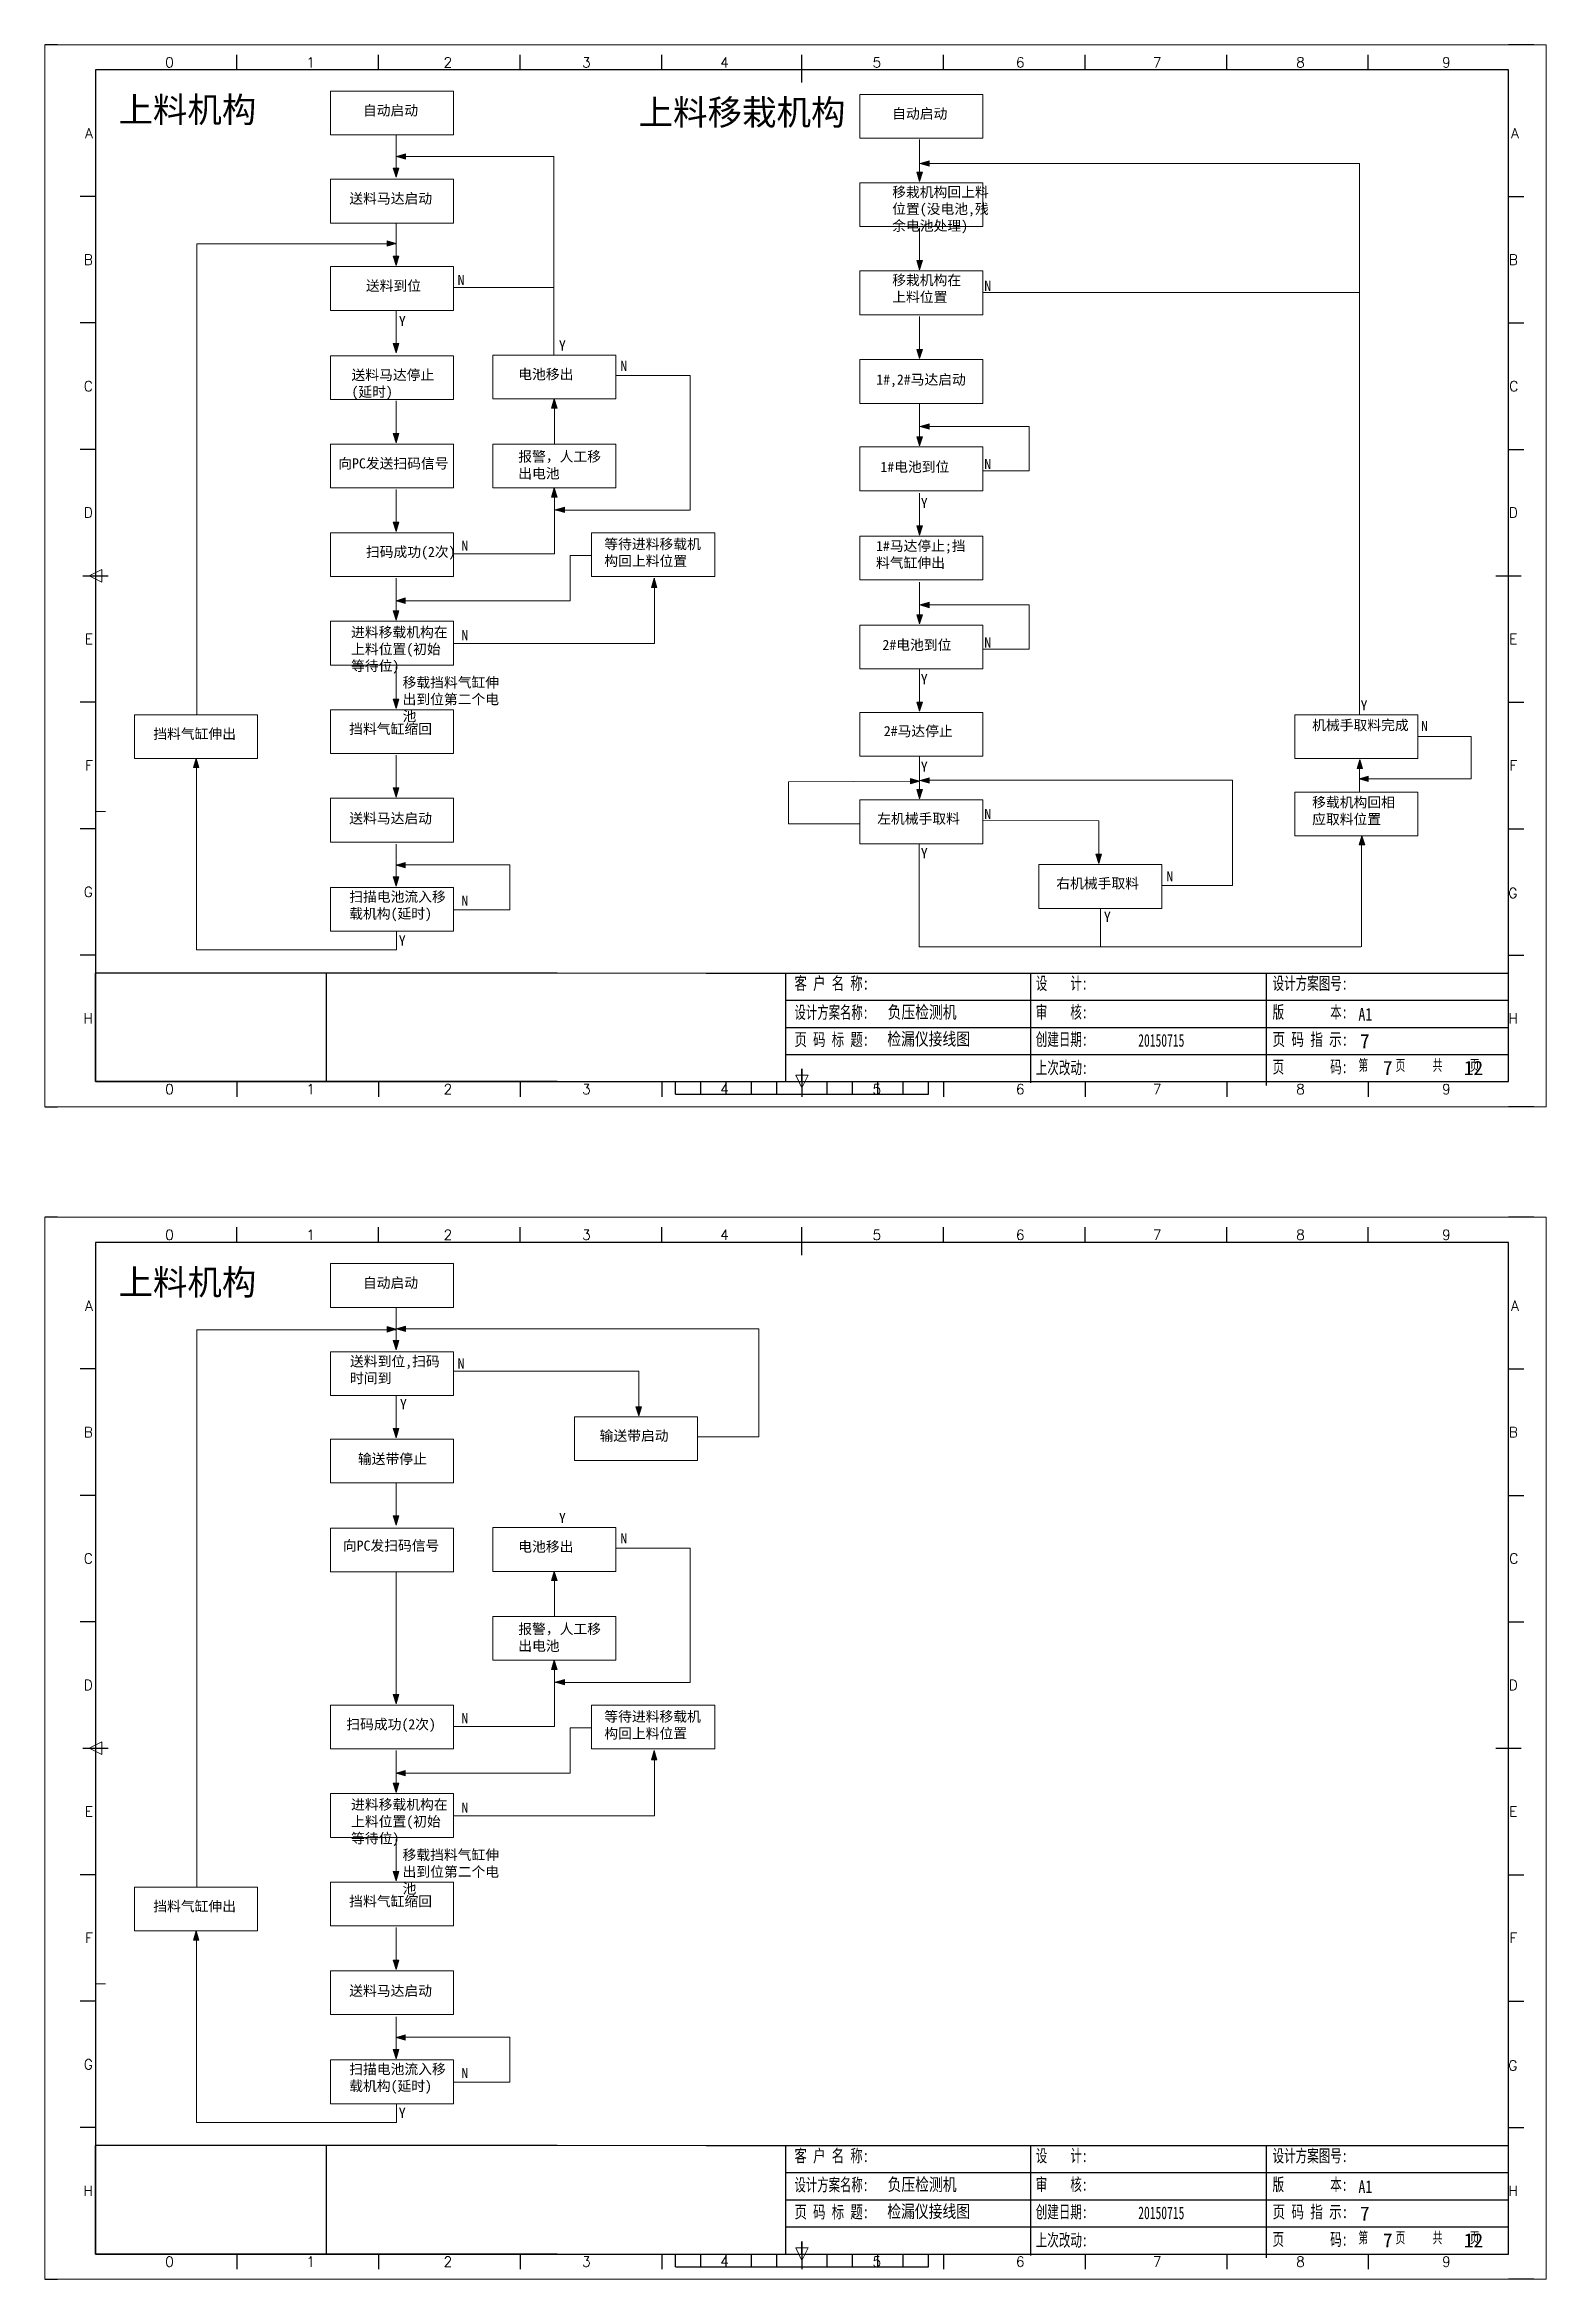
# Model space of a CAD drawing. Extents: x 2511 to 8703, y -745 to 3310.
# Drawn here: x 2799.3 to 3096.3, y -744.8 to -303 of the extents above; entities that cross this region are included whole.
import ezdxf
from ezdxf.enums import TextEntityAlignment as Align

# ---------------------------------------------------------------- set-up
doc = ezdxf.new("R2010")
doc.units = 0
doc.header["$MEASUREMENT"] = 0
doc.layers.add('AE_BOR', color=1, linetype='Continuous')
doc.layers.add('MISC', color=2, linetype='Continuous')
doc.styles.add('Standard0.67', font='', dxfattribs={"width": 0.67})
doc.styles.add('Standard_0.8', font='', dxfattribs={"width": 0.8})
doc.styles.add('WD', font='romans.shx', dxfattribs={"bigfont": 'gbcbig.shx'})
doc.styles.add('样式 0', font='')
doc.styles.get('Standard0.67').set_extended_font_data('FangSong_GB2312')
doc.styles.get('Standard_0.8').set_extended_font_data('FangSong_GB2312')
doc.styles.get('样式 0').set_extended_font_data('KaiTi_GB2312')

msp = doc.modelspace()

# ---------------------------------------------------------------- texts
at = {"lineweight": 0, "attachment_point": 1}
for s, insert, char_height, width in [('{\\fSimSun|b1|i0|c134|p2;\\C1;上料机构}', (2813.85, -313.33), 5, 34.7577), ('{\\fSimSun|b1|i0|c134|p2;\\C1;上料移栽机构}', (2916.73, -313.84), 5, 42.644), ('{\\fSimSun|b0|i0|c134|p2;自动启动}', (2862.21, -314.96), 2, 14.0642), ('{\\fSimSun|b0|i0|c134|p2;自动启动}', (2966.89, -315.59), 2, 14.0642), ('{\\fSimSun|b0|i0|c134|p2;移栽机构回上料位置(没电池,残余电池处理)}', (2966.89, -331.1), 2, 21.0057), ('{\\fSimSun|b0|i0|c134|p2;送料马达启动}', (2859.53, -332.38), 2, 19.4034), ('{\\fSimSun|b0|i0|c134|p2;N}', (2880.94, -348.47), 2, 3.9114), ('{\\fSimSun|b0|i0|c134|p2;移栽机构在上料位置}', (2966.89, -348.51), 2, 14.0642), ('{\\fSimSun|b0|i0|c134|p2;送料到位}', (2862.8, -349.64), 2, 19.4034), ('{\\fSimSun|b0|i0|c134|p2;N}', (2985.11, -349.64), 2, 3.9114), ('{\\fSimSun|b0|i0|c134|p2;Y}', (2869.32, -356.6), 2, 3.9114), ('{\\fSimSun|b0|i0|c134|p2;Y}', (2900.98, -361.43), 2, 3.9114), ('{\\fSimSun|b0|i0|c134|p2;N}', (2913.12, -365.47), 2, 3.9114), ('{\\fSimSun|b0|i0|c134|p2;送料马达停止(延时)}', (2859.95, -367.26), 2, 19.4034), ('{\\fSimSun|b0|i0|c134|p2;电池移出}', (2892.93, -367.12), 2, 16.5814), ('{\\fSimSun|b0|i0|c134|p2;1#,2#马达启动}', (2963.74, -368.17), 2, 18.1836), ('{\\fSimSun|b0|i0|c134|p2;报警，人工移出电池}', (2892.93, -383.39), 2, 16.5814), ('{\\fSimSun|b0|i0|c134|p2;向PC发送扫码信号}', (2857.33, -384.75), 2, 22.9528), ('{\\fSimSun|b0|i0|c134|p2;1#电池到位}', (2964.56, -385.43), 2, 19.9712), ('{\\fSimSun|b0|i0|c134|p2;N}', (2985.11, -384.89), 2, 3.9114), ('{\\fSimSun|b0|i0|c134|p2;Y}', (2972.55, -392.57), 2, 3.9114), ('{\\fSimSun|b0|i0|c134|p2;扫码成功(2次)}', (2862.8, -402.24), 2, 19.4034), ('{\\fSimSun|b0|i0|c134|p2;N}', (2881.68, -401.03), 2, 3.9114), ('{\\fSimSun|b0|i0|c134|p2;等待进料移载机构回上料位置}', (2909.95, -400.7), 2, 21.0937), ('{\\fSimSun|b0|i0|c134|p2;1#马达停止;挡料气缸伸出}', (2963.69, -401.07), 2, 18.1836), ('{\\fSimSun|b0|i0|c134|p2;进料移载机构在上料位置(初始等待位)}', (2859.87, -418.12), 2, 19.4034), ('{\\fSimSun|b0|i0|c134|p2;N}', (2881.68, -418.7), 2, 3.9114), ('{\\fSimSun|b0|i0|c134|p2;2#电池到位}', (2964.97, -420.63), 2, 18.1836), ('{\\fSimSun|b0|i0|c134|p2;N}', (2985.11, -420.17), 2, 3.9114), ('{\\fSimSun|b0|i0|c134|p2;移载挡料气缸伸出到位第二个电池}', (2870.05, -428.05), 2, 19.4034), ('{\\fSimSun|b0|i0|c134|p2;Y}', (2972.55, -427.41), 2, 3.9114), ('{\\fSimSun|b0|i0|c134|p2;Y}', (3059.53, -432.6), 2, 3.9114), ('{\\fSimSun|b0|i0|c134|p2;挡料气缸缩回}', (2859.5, -437.24), 2, 19.4034), ('{\\fSimSun|b0|i0|c134|p2;2#马达停止}', (2965.24, -437.67), 2, 18.1836), ('{\\fSimSun|b0|i0|c134|p2;机械手取料完成}', (3049.95, -436.49), 2, 18.1836), ('{\\fSimSun|b0|i0|c134|p2;N}', (3071.48, -436.65), 2, 3.9114), ('{\\fSimSun|b0|i0|c134|p2;挡料气缸伸出}', (2820.75, -438.22), 2, 19.4034), ('{\\fSimSun|b0|i0|c134|p2;Y}', (2972.55, -444.72), 2, 3.9114), ('{\\fSimSun|b0|i0|c134|p2;送料马达启动}', (2859.5, -454.92), 2, 19.4034), ('{\\fSimSun|b0|i0|c134|p2;左机械手取料}', (2963.92, -454.99), 2, 18.1836), ('{\\fSimSun|b0|i0|c134|p2;N}', (2985.11, -454.05), 2, 3.9114), ('{\\fSimSun|b0|i0|c134|p2;移载机构回相应取料位置}', (3049.95, -451.75), 2, 18.1836), ('{\\fSimSun|b0|i0|c134|p2;Y}', (2972.55, -461.8), 2, 3.9114), ('{\\fSimSun|b0|i0|c134|p2;右机械手取料}', (2999.34, -467.78), 2, 18.1836), ('{\\fSimSun|b0|i0|c134|p2;N}', (3021.12, -466.4), 2, 3.9114), ('{\\fSimSun|b0|i0|c134|p2;扫描电池流入移载机构(延时)}', (2859.5, -470.42), 2, 19.4034), ('{\\fSimSun|b0|i0|c134|p2;N}', (2881.68, -471.19), 2, 3.9114), ('{\\fSimSun|b0|i0|c134|p2;Y}', (3008.76, -474.4), 2, 3.9114), ('{\\fSimSun|b0|i0|c134|p2;Y}', (2869.3, -479.07), 2, 3.9114), ('{\\fSimSun|b1|i0|c134|p2;\\C1;上料机构}', (2813.85, -545.13), 5, 34.7577), ('{\\fSimSun|b0|i0|c134|p2;自动启动}', (2862.21, -546.75), 2, 14.0642), ('{\\fSimSun|b0|i0|c134|p2;送料到位,扫码时间到}', (2859.66, -562.27), 2, 19.4034), ('{\\fSimSun|b0|i0|c134|p2;N}', (2880.94, -562.71), 2, 3.9114), ('{\\fSimSun|b0|i0|c134|p2;Y}', (2869.54, -570.74), 2, 3.9114), ('{\\fSimSun|b0|i0|c134|p2;输送带启动}', (2909.02, -576.98), 2, 19.4034), ('{\\fSimSun|b0|i0|c134|p2;输送带停止}', (2861.22, -581.57), 2, 19.4034), ('{\\fSimSun|b0|i0|c134|p2;Y}', (2900.98, -593.23), 2, 3.9114), ('{\\fSimSun|b0|i0|c134|p2;向PC发扫码信号}', (2858.24, -598.71), 2, 21.7642), ('{\\fSimSun|b0|i0|c134|p2;电池移出}', (2892.93, -598.91), 2, 16.5814), ('{\\fSimSun|b0|i0|c134|p2;N}', (2913.12, -597.27), 2, 3.9114), ('{\\fSimSun|b0|i0|c134|p2;报警，人工移出电池}', (2892.93, -615.19), 2, 16.5814), ('{\\fSimSun|b0|i0|c134|p2;扫码成功(2次)}', (2858.92, -634.03), 2, 19.4034), ('{\\fSimSun|b0|i0|c134|p2;N}', (2881.68, -632.82), 2, 3.9114), ('{\\fSimSun|b0|i0|c134|p2;等待进料移载机构回上料位置}', (2909.95, -632.5), 2, 21.0937), ('{\\fSimSun|b0|i0|c134|p2;进料移载机构在上料位置(初始等待位)}', (2859.87, -649.91), 2, 19.4034), ('{\\fSimSun|b0|i0|c134|p2;N}', (2881.68, -650.5), 2, 3.9114), ('{\\fSimSun|b0|i0|c134|p2;移载挡料气缸伸出到位第二个电池}', (2870.05, -659.85), 2, 19.4034), ('{\\fSimSun|b0|i0|c134|p2;挡料气缸伸出}', (2820.75, -670.02), 2, 19.4034), ('{\\fSimSun|b0|i0|c134|p2;挡料气缸缩回}', (2859.5, -669.03), 2, 19.4034), ('{\\fSimSun|b0|i0|c134|p2;送料马达启动}', (2859.5, -686.72), 2, 19.4034), ('{\\fSimSun|b0|i0|c134|p2;扫描电池流入移载机构(延时)}', (2859.5, -702.21), 2, 19.4034), ('{\\fSimSun|b0|i0|c134|p2;N}', (2881.68, -702.98), 2, 3.9114), ('{\\fSimSun|b0|i0|c134|p2;Y}', (2869.3, -710.86), 2, 3.9114)]:
    msp.add_mtext(s, dxfattribs=dict(at, insert=insert, char_height=char_height, width=width))
at = {"color": 0, "ltscale": 2, "char_height": 2.5, "attachment_point": 1}
for s, insert, width, style in [('{\\fSimSun|b0|i0|c134|p2;\\W0.72;客 户 名 称:}', (2947.57, -487.29), 16.2477, 'Standard0.67'), ('{\\fSimSun|b0|i0|c134|p2;设    计:}', (2995.28, -487.29), 12.0312, 'Standard0.67'), ('{\\fSimSun|b0|i0|c134|p2;设计方案图号:}', (3042.12, -487.29), 15.1644, 'Standard0.67'), ('{\\fSimSun|b0|i0|c134|p2;\\W0.66;设计方案名称:}', (2947.57, -493.02), 15.1234, 'Standard0.67'), ('{\\fSimSun|b0|i0|c134|p2;负压检测机}', (2965.98, -492.97), 33.9078, 'Standard_0.8'), ('{\\fSimSun|b0|i0|c134|p2;审    核:}', (2995.28, -492.97), 12.0312, 'Standard0.67'), ('{\\fSimSun|b0|i0|c134|p2;版        本:}', (3042.12, -492.97), 16.8498, 'Standard0.67'), ('{\\fSimSun|b0|i0|c134|p2;A1}', (3059.11, -493.41), 33.9078, 'Standard_0.8'), ('{\\fSimSun|b0|i0|c134|p2;\\W0.72;页 码 标 题:}', (2947.57, -498.39), 15.1234, 'Standard0.67'), ('{\\fSimSun|b0|i0|c134|p2;创建日期:}', (2995.28, -498.37), 12.0312, 'Standard0.67'), ('{\\fSimSun|b0|i0|c134|p2;20150715}', (3015.56, -498.57), 12.0312, 'Standard0.67'), ('{\\fSimSun|b0|i0|c134|p2;\\W0.73;页 码 指 示:}', (3042.12, -498.37), 16.1995, 'Standard0.67'), ('{\\fSimSun|b0|i0|c134|p2;上次改动:}', (2995.28, -503.96), 12.0312, 'Standard0.67'), ('{\\fSimSun|b0|i0|c134|p2;页        码:}', (3042.12, -503.81), 15.7258, 'Standard0.67'), ('{\\Fromans,gbcbig|c134;第}    {\\Fromans,gbcbig|c134;页}    {\\Fromans,gbcbig|c134;共}    {\\Fromans,gbcbig|c134;页}', (3059.11, -503.57), 33.9078, 'Standard_0.8'), ('{\\fSimSun|b0|i0|c134|p2;\\W0.72;客 户 名 称:}', (2947.57, -719.09), 16.2477, 'Standard0.67'), ('{\\fSimSun|b0|i0|c134|p2;设    计:}', (2995.28, -719.09), 12.0312, 'Standard0.67'), ('{\\fSimSun|b0|i0|c134|p2;设计方案图号:}', (3042.12, -719.09), 15.1644, 'Standard0.67'), ('{\\fSimSun|b0|i0|c134|p2;\\W0.66;设计方案名称:}', (2947.57, -724.82), 15.1234, 'Standard0.67'), ('{\\fSimSun|b0|i0|c134|p2;负压检测机}', (2965.98, -724.76), 33.9078, 'Standard_0.8'), ('{\\fSimSun|b0|i0|c134|p2;审    核:}', (2995.28, -724.76), 12.0312, 'Standard0.67'), ('{\\fSimSun|b0|i0|c134|p2;版        本:}', (3042.12, -724.76), 16.8498, 'Standard0.67'), ('{\\fSimSun|b0|i0|c134|p2;A1}', (3059.11, -725.2), 33.9078, 'Standard_0.8'), ('{\\fSimSun|b0|i0|c134|p2;\\W0.72;页 码 标 题:}', (2947.57, -730.18), 15.1234, 'Standard0.67'), ('{\\fSimSun|b0|i0|c134|p2;创建日期:}', (2995.28, -730.17), 12.0312, 'Standard0.67'), ('{\\fSimSun|b0|i0|c134|p2;20150715}', (3015.56, -730.37), 12.0312, 'Standard0.67'), ('{\\fSimSun|b0|i0|c134|p2;\\W0.73;页 码 指 示:}', (3042.12, -730.17), 16.1995, 'Standard0.67'), ('{\\fSimSun|b0|i0|c134|p2;上次改动:}', (2995.28, -735.76), 12.0312, 'Standard0.67'), ('{\\fSimSun|b0|i0|c134|p2;页        码:}', (3042.12, -735.61), 15.7258, 'Standard0.67'), ('{\\Fromans,gbcbig|c134;第}    {\\Fromans,gbcbig|c134;页}    {\\Fromans,gbcbig|c134;共}    {\\Fromans,gbcbig|c134;页}', (3059.11, -735.36), 33.9078, 'Standard_0.8')]:
    msp.add_mtext(s, dxfattribs=dict(at, insert=insert, width=width, style=style))
at = {"layer": 'MISC', "color": 0, "attachment_point": 1}
for s, insert, char_height, width, style in [('{\\fSimSun|b0|i0|c134|p2;检漏仪接线图}', (2965.92, -498.29), 2.5, 24.1794, 'Standard_0.8'), ('7', (3059.41, -498.58), 2.8, 3.07, '样式 0'), ('7', (3063.95, -503.87), 2.8, 3.07, '样式 0'), ('12', (3079.96, -503.87), 2.8, 3.07, '样式 0'), ('{\\fSimSun|b0|i0|c134|p2;检漏仪接线图}', (2965.92, -730.08), 2.5, 24.1794, 'Standard_0.8'), ('7', (3059.41, -730.38), 2.8, 3.07, '样式 0'), ('7', (3063.95, -735.67), 2.8, 3.07, '样式 0'), ('12', (3079.96, -735.67), 2.8, 3.07, '样式 0')]:
    msp.add_mtext(s, dxfattribs=dict(at, insert=insert, char_height=char_height, width=width, style=style))

# ---------------------------------------------------------------- blocks, each defined once
blk = doc.blocks.new('gb_a2_a')
for p, q in [((584, 410), (25, 410)), ((25, 410), (25, 10)), ((584, 10), (584, 410)), ((25, 10), (584, 10))]:
    blk.add_line(p, q)
at = {"lineweight": 9, "ltscale": 0.1}
blk.add_line((25, 116.86), (29, 116.86), dxfattribs=at)
at = {"layer": 'AE_BOR', "lineweight": 30}
for p, q in [((10, 420), (4.93, 420)), ((594, 420), (584, 420)), ((4.93, 0), (10, 0)), ((594, 0), (584, 0))]:
    blk.add_line(p, q, dxfattribs=at)
at = {"layer": 'AE_BOR', "color": 1, "lineweight": 15}
for p, q in [((4.93, 420), (598.93, 420)), ((4.93, 0), (4.93, 420)), ((598.93, 420), (598.93, 0)), ((22.5, 210), (27.5, 212.5)), ((27.5, 212.5), (27.5, 207.5)), ((27.5, 207.5), (22.5, 210)), ((304.5, 7.5), (302, 12.5)), ((302, 12.5), (307, 12.5)), ((307, 12.5), (304.5, 7.5)), ((598.93, 0), (4.93, 0))]:
    blk.add_line(p, q, dxfattribs=at)
at = {"layer": 'AE_BOR'}
for p, q in [((81, 410), (81, 416)), ((137, 410), (137, 416)), ((193, 410), (193, 416)), ((249, 410), (249, 416)), ((304.5, 410), (304.5, 416)), ((360.5, 410), (360.5, 416)), ((416.5, 410), (416.5, 416)), ((472.5, 410), (472.5, 416)), ((528.5, 410), (528.5, 416)), ((25, 360), (19, 360)), ((584, 360), (590, 360)), ((25, 310), (19, 310)), ((584, 310), (590, 310)), ((25, 260), (19, 260)), ((584, 260), (590, 260)), ((25, 160), (19, 160)), ((584, 160), (590, 160)), ((25, 110), (19, 110)), ((584, 110), (590, 110)), ((25, 60), (19, 60)), ((584, 60), (590, 60)), ((81, 10), (81, 4)), ((137, 10), (137, 4)), ((193, 10), (193, 4)), ((249, 10), (249, 4)), ((304.5, 10), (304.5, 4)), ((360.5, 10), (360.5, 4)), ((416.5, 10), (416.5, 4)), ((472.5, 10), (472.5, 4)), ((528.5, 10), (528.5, 4))]:
    blk.add_line(p, q, dxfattribs=at)
at = {"layer": 'AE_BOR', "color": 2, "lineweight": 30}
for p, q in [((304.5, 405), (304.5, 415)), ((20, 210), (30, 210)), ((579, 210), (589, 210)), ((254.5, 5), (254.5, 10)), ((264.5, 5), (264.5, 10)), ((274.5, 5), (274.5, 10)), ((284.5, 5), (284.5, 10)), ((294.5, 5), (294.5, 10)), ((304.5, 10), (304.5, 15)), ((304.5, 15), (304.5, 5)), ((304.5, 10), (304.5, 5)), ((314.5, 5), (314.5, 10)), ((324.5, 5), (324.5, 10)), ((334.5, 5), (334.5, 10)), ((344.5, 5), (344.5, 10)), ((354.5, 5), (354.5, 10)), ((254.5, 5), (354.5, 5))]:
    blk.add_line(p, q, dxfattribs=at)
at = {"layer": 'AE_BOR', "style": 'WD'}
for s, p in [('0', (54.27, 411)), ('1', (110.12, 411)), ('2', (164.42, 411)), ('3', (219.22, 411)), ('4', (273.82, 411)), ('5', (334.12, 411)), ('6', (390.81, 411)), ('7', (445.01, 411)), ('8', (501.67, 411)), ('9', (559.4, 411)), ('0', (54.27, 5)), ('1', (110.12, 5)), ('2', (164.42, 5)), ('3', (219.22, 5)), ('4', (273.82, 5)), ('5', (334.12, 5)), ('6', (390.81, 5)), ('7', (445.01, 5)), ('8', (501.67, 5)), ('9', (559.4, 5))]:
    blk.add_text(s, height=4, dxfattribs=at).set_placement(p, align=Align.CENTER)
for s, p in [('A', (24, 385)), ('A', (588.05, 385)), ('B', (24, 335)), ('B', (587.67, 335)), ('C', (24, 285)), ('C', (587.86, 285)), ('D', (24, 235)), ('D', (587.67, 235)), ('E', (24, 185)), ('E', (587.48, 185)), ('F', (24, 135)), ('F', (587.48, 135)), ('F', (587.48, 135)), ('G', (24, 85)), ('G', (587.48, 84.56)), ('H', (24, 35)), ('H', (587.67, 35))]:
    blk.add_text(s, height=4, dxfattribs=at).set_placement(p, align=Align.MIDDLE_RIGHT)

# ---------------------------------------------------------------- hatches: boundary and pattern name
at = {"lineweight": 0}
for points in [[(2870.63, -325.08), (2870.63, -324.54), (2868.81, -325.08)], [(2870.63, -325.62), (2870.63, -325.08), (2868.81, -325.08)], [(2974.18, -326.46), (2974.18, -325.92), (2972.36, -326.46)], [(2974.18, -327), (2974.18, -326.46), (2972.36, -326.46)], [(2868.76, -327.36), (2868.22, -327.36), (2868.76, -329.19)], [(2869.3, -327.36), (2868.76, -327.36), (2868.76, -329.19)], [(2972.32, -328.18), (2971.78, -328.18), (2972.32, -330)], [(2972.86, -328.18), (2972.32, -328.18), (2972.32, -330)], [(2866.98, -341.72), (2866.98, -342.26), (2868.81, -342.26)], [(2866.98, -342.26), (2866.98, -342.8), (2868.81, -342.26)], [(2868.76, -344.78), (2868.22, -344.78), (2868.76, -346.61)], [(2869.3, -344.78), (2868.76, -344.78), (2868.76, -346.61)], [(2972.32, -345.66), (2971.78, -345.66), (2972.32, -347.49)], [(2972.86, -345.66), (2972.32, -345.66), (2972.32, -347.49)], [(2868.76, -362.04), (2868.22, -362.04), (2868.76, -363.87)], [(2869.3, -362.04), (2868.76, -362.04), (2868.76, -363.87)], [(2972.32, -363.2), (2971.78, -363.2), (2972.32, -365.03)], [(2972.86, -363.2), (2972.32, -363.2), (2972.32, -365.03)], [(2899.52, -374.83), (2900.06, -374.83), (2900.06, -373)], [(2900.06, -374.83), (2900.6, -374.83), (2900.06, -373)], [(2868.76, -379.85), (2868.22, -379.85), (2868.76, -381.68)], [(2869.3, -379.85), (2868.76, -379.85), (2868.76, -381.68)], [(2974.18, -378.47), (2974.18, -377.93), (2972.36, -378.47)], [(2974.18, -379.01), (2974.18, -378.47), (2972.36, -378.47)], [(2972.32, -380.47), (2971.78, -380.47), (2972.32, -382.3)], [(2972.86, -380.47), (2972.32, -380.47), (2972.32, -382.3)], [(2899.52, -392.4), (2900.06, -392.4), (2900.06, -390.57)], [(2900.06, -392.4), (2900.6, -392.4), (2900.06, -390.57)], [(2868.76, -397.38), (2868.22, -397.38), (2868.76, -399.2)], [(2869.3, -397.38), (2868.76, -397.38), (2868.76, -399.2)], [(2902.09, -394.92), (2902.09, -394.38), (2900.26, -394.92)], [(2902.09, -395.45), (2902.09, -394.92), (2900.26, -394.92)], [(2972.32, -398.1), (2971.78, -398.1), (2972.32, -399.93)], [(2972.86, -398.1), (2972.32, -398.1), (2972.32, -399.93)], [(2919.26, -410.27), (2919.8, -410.27), (2919.8, -408.44)], [(2919.8, -410.27), (2920.33, -410.27), (2919.8, -408.44)], [(2868.76, -414.89), (2868.22, -414.89), (2868.76, -416.72)], [(2870.59, -412.89), (2870.59, -412.35), (2868.76, -412.89)], [(2870.59, -413.43), (2870.59, -412.89), (2868.76, -412.89)], [(2869.3, -414.89), (2868.76, -414.89), (2868.76, -416.72)], [(2974.18, -413.74), (2974.18, -413.2), (2972.36, -413.74)], [(2974.18, -414.28), (2974.18, -413.74), (2972.36, -413.74)], [(2972.32, -415.67), (2971.78, -415.67), (2972.32, -417.49)], [(2972.86, -415.67), (2972.32, -415.67), (2972.32, -417.49)], [(2868.76, -432.38), (2868.22, -432.38), (2868.76, -434.2)], [(2869.3, -432.38), (2868.76, -432.38), (2868.76, -434.2)], [(2972.32, -432.94), (2971.78, -432.94), (2972.32, -434.76)], [(2972.86, -432.94), (2972.32, -432.94), (2972.32, -434.76)], [(2828.69, -445.89), (2829.23, -445.89), (2829.23, -444.07)], [(2829.23, -445.89), (2829.77, -445.89), (2829.23, -444.07)], [(3058.85, -446.09), (3059.39, -446.09), (3059.39, -444.26)], [(3059.39, -446.09), (3059.93, -446.09), (3059.39, -444.26)], [(2868.76, -449.88), (2868.22, -449.88), (2868.76, -451.71)], [(2869.3, -449.88), (2868.76, -449.88), (2868.76, -451.71)], [(2970.51, -448.02), (2970.51, -448.56), (2972.34, -448.56)], [(2970.51, -448.56), (2970.51, -449.09), (2972.34, -448.56)], [(2972.32, -450.25), (2971.78, -450.25), (2972.32, -452.08)], [(2972.86, -450.25), (2972.32, -450.25), (2972.32, -452.08)], [(2974.18, -448.45), (2974.18, -447.91), (2972.36, -448.45)], [(2974.18, -448.98), (2974.18, -448.45), (2972.36, -448.45)], [(3061.05, -448.12), (3061.05, -447.58), (3059.22, -448.12)], [(3061.05, -448.66), (3061.05, -448.12), (3059.22, -448.12)], [(3059.27, -461.18), (3059.81, -461.18), (3059.81, -459.35)], [(3059.81, -461.18), (3060.35, -461.18), (3059.81, -459.35)], [(3007.74, -463.04), (3007.2, -463.04), (3007.74, -464.87)], [(3008.28, -463.04), (3007.74, -463.04), (3007.74, -464.87)], [(2868.76, -467.52), (2868.22, -467.52), (2868.76, -469.35)], [(2870.59, -465.17), (2870.59, -464.63), (2868.76, -465.17)], [(2870.59, -465.71), (2870.59, -465.17), (2868.76, -465.17)], [(2869.3, -467.52), (2868.76, -467.52), (2868.76, -469.35)], [(2866.98, -556.4), (2866.98, -556.94), (2868.81, -556.94)], [(2870.63, -556.87), (2870.63, -556.34), (2868.81, -556.87)], [(2866.98, -556.94), (2866.98, -557.48), (2868.81, -556.94)], [(2868.76, -559.16), (2868.22, -559.16), (2868.76, -560.99)], [(2869.3, -559.16), (2868.76, -559.16), (2868.76, -560.99)], [(2870.63, -557.41), (2870.63, -556.87), (2868.81, -556.87)], [(2916.75, -572.24), (2916.21, -572.24), (2916.75, -574.07)], [(2917.29, -572.24), (2916.75, -572.24), (2916.75, -574.07)], [(2868.76, -576.57), (2868.22, -576.57), (2868.76, -578.4)], [(2869.3, -576.57), (2868.76, -576.57), (2868.76, -578.4)], [(2868.76, -593.84), (2868.22, -593.84), (2868.76, -595.67)], [(2869.3, -593.84), (2868.76, -593.84), (2868.76, -595.67)], [(2899.52, -606.62), (2900.06, -606.62), (2900.06, -604.8)], [(2900.06, -606.62), (2900.6, -606.62), (2900.06, -604.8)], [(2899.52, -624.19), (2900.06, -624.19), (2900.06, -622.37)], [(2900.06, -624.19), (2900.6, -624.19), (2900.06, -622.37)], [(2902.09, -626.71), (2902.09, -626.17), (2900.26, -626.71)], [(2902.09, -627.25), (2902.09, -626.71), (2900.26, -626.71)], [(2868.76, -629.17), (2868.22, -629.17), (2868.76, -631)], [(2869.3, -629.17), (2868.76, -629.17), (2868.76, -631)], [(2919.26, -642.07), (2919.8, -642.07), (2919.8, -640.24)], [(2919.8, -642.07), (2920.33, -642.07), (2919.8, -640.24)], [(2870.59, -644.69), (2870.59, -644.15), (2868.76, -644.69)], [(2870.59, -645.23), (2870.59, -644.69), (2868.76, -644.69)], [(2868.76, -646.68), (2868.22, -646.68), (2868.76, -648.51)], [(2869.3, -646.68), (2868.76, -646.68), (2868.76, -648.51)], [(2868.76, -664.17), (2868.22, -664.17), (2868.76, -666)], [(2869.3, -664.17), (2868.76, -664.17), (2868.76, -666)], [(2828.69, -677.69), (2829.23, -677.69), (2829.23, -675.86)], [(2829.23, -677.69), (2829.77, -677.69), (2829.23, -675.86)], [(2868.76, -681.68), (2868.22, -681.68), (2868.76, -683.51)], [(2869.3, -681.68), (2868.76, -681.68), (2868.76, -683.51)], [(2870.59, -696.97), (2870.59, -696.43), (2868.76, -696.97)], [(2870.59, -697.51), (2870.59, -696.97), (2868.76, -696.97)], [(2868.76, -699.32), (2868.22, -699.32), (2868.76, -701.15)], [(2869.3, -699.32), (2868.76, -699.32), (2868.76, -701.15)]]:
    msp.add_hatch(color=256, dxfattribs=at).paths.add_polyline_path(points)

# ---------------------------------------------------------------- linework, layer by layer
for p, q in [((2868.76, -320.89), (2868.76, -329.19)), ((2972.32, -321.71), (2972.32, -330)), ((2868.81, -325.08), (2870.63, -324.54)), ((2868.81, -325.08), (2870.63, -325.62)), ((2899.98, -325.09), (2868.89, -325.09)), ((2870.63, -324.54), (2870.63, -325.62)), ((2899.98, -364.34), (2899.98, -325.09)), ((2972.36, -326.46), (2974.18, -325.92)), ((2972.36, -326.46), (2974.18, -327)), ((3059.32, -326.43), (2972.56, -326.43)), ((2974.18, -325.92), (2974.18, -327)), ((3059.32, -435.46), (3059.32, -326.43)), ((2868.76, -329.19), (2868.22, -327.36)), ((2868.22, -327.36), (2869.3, -327.36)), ((2868.76, -329.19), (2869.3, -327.36)), ((2972.32, -330), (2971.78, -328.18)), ((2971.78, -328.18), (2972.86, -328.18)), ((2972.32, -330), (2972.86, -328.18)), ((2868.76, -338.31), (2868.76, -346.61)), ((2972.32, -339.19), (2972.32, -347.49)), ((2829.35, -435.36), (2829.35, -342.33)), ((2829.35, -342.33), (2868.76, -342.33)), ((2868.81, -342.26), (2866.98, -341.72)), ((2866.98, -342.8), (2866.98, -341.72)), ((2868.81, -342.26), (2866.98, -342.8)), ((2868.76, -346.61), (2868.22, -344.78)), ((2868.22, -344.78), (2869.3, -344.78)), ((2868.76, -346.61), (2869.3, -344.78)), ((2972.32, -347.49), (2971.78, -345.66)), ((2971.78, -345.66), (2972.86, -345.66)), ((2972.32, -347.49), (2972.86, -345.66)), ((2880.16, -350.97), (2899.98, -350.97)), ((2984.82, -351.97), (3059.32, -351.97)), ((2868.76, -355.57), (2868.76, -363.87)), ((2972.32, -356.73), (2972.32, -365.03)), ((2868.76, -363.87), (2868.22, -362.04)), ((2868.22, -362.04), (2869.3, -362.04)), ((2868.76, -363.87), (2869.3, -362.04)), ((2972.32, -365.03), (2971.78, -363.2)), ((2971.78, -363.2), (2972.86, -363.2)), ((2972.32, -365.03), (2972.86, -363.2)), ((2912.28, -368.39), (2926.93, -368.39)), ((2926.93, -368.39), (2926.93, -394.97)), ((2868.76, -373.38), (2868.76, -381.68)), ((2900.06, -373), (2899.52, -374.83)), ((2900.6, -374.83), (2899.52, -374.83)), ((2900.06, -373), (2900.6, -374.83)), ((2900.12, -381.92), (2900.12, -373.02)), ((2972.32, -374), (2972.32, -382.3)), ((2868.76, -381.68), (2868.22, -379.85)), ((2868.22, -379.85), (2869.3, -379.85)), ((2868.76, -381.68), (2869.3, -379.85)), ((2972.36, -378.47), (2974.18, -377.93)), ((2972.36, -378.47), (2974.18, -379.01)), ((2994.01, -378.46), (2972.57, -378.46)), ((2974.18, -377.93), (2974.18, -379.01)), ((2994.01, -387.22), (2994.01, -378.46)), ((2972.32, -382.3), (2971.78, -380.47)), ((2971.78, -380.47), (2972.86, -380.47)), ((2972.32, -382.3), (2972.86, -380.47)), ((2984.82, -387.22), (2994.01, -387.22)), ((2868.76, -390.91), (2868.76, -399.2)), ((2900.06, -390.57), (2899.52, -392.4)), ((2900.6, -392.4), (2899.52, -392.4)), ((2900.06, -390.57), (2900.6, -392.4)), ((2900.12, -403.66), (2900.12, -390.59)), ((2972.32, -391.63), (2972.32, -399.93)), ((2868.76, -399.2), (2868.22, -397.38)), ((2868.22, -397.38), (2869.3, -397.38)), ((2868.76, -399.2), (2869.3, -397.38)), ((2900.26, -394.92), (2902.09, -394.38)), ((2900.26, -394.92), (2902.09, -395.45)), ((2926.93, -394.97), (2900.3, -394.97)), ((2902.09, -394.38), (2902.09, -395.45)), ((2972.32, -399.93), (2971.78, -398.1)), ((2971.78, -398.1), (2972.86, -398.1)), ((2972.32, -399.93), (2972.86, -398.1)), ((2880.13, -403.66), (2900.12, -403.66)), ((2907.41, -403.95), (2903.21, -403.95)), ((2903.21, -403.95), (2903.21, -412.94)), ((2868.76, -408.42), (2868.76, -416.72)), ((2919.8, -408.44), (2919.26, -410.27)), ((2920.33, -410.27), (2919.26, -410.27)), ((2919.8, -408.44), (2920.33, -410.27)), ((2919.85, -421.33), (2919.85, -408.47)), ((2972.32, -409.2), (2972.32, -417.49)), ((2868.76, -416.72), (2868.22, -414.89)), ((2868.22, -414.89), (2869.3, -414.89)), ((2868.76, -412.89), (2870.59, -412.35)), ((2868.76, -412.89), (2870.59, -413.43)), ((2868.76, -416.72), (2869.3, -414.89)), ((2903.21, -412.94), (2869.01, -412.94)), ((2870.59, -412.35), (2870.59, -413.43)), ((2972.36, -413.74), (2974.18, -413.2)), ((2972.36, -413.74), (2974.18, -414.28)), ((2994.01, -413.73), (2972.57, -413.73)), ((2974.18, -413.2), (2974.18, -414.28)), ((2994.01, -422.49), (2994.01, -413.73)), ((2972.32, -417.49), (2971.78, -415.67)), ((2971.78, -415.67), (2972.86, -415.67)), ((2972.32, -417.49), (2972.86, -415.67)), ((2880.13, -421.33), (2919.85, -421.33)), ((2984.82, -422.5), (2994.01, -422.5)), ((2868.76, -425.91), (2868.76, -434.2)), ((2972.32, -426.47), (2972.32, -434.76)), ((2868.76, -434.2), (2868.22, -432.38)), ((2868.22, -432.38), (2869.3, -432.38)), ((2868.76, -434.2), (2869.3, -432.38)), ((2972.32, -434.76), (2971.78, -432.94)), ((2971.78, -432.94), (2972.86, -432.94)), ((2972.32, -434.76), (2972.86, -432.94)), ((3070.86, -439.76), (3081.42, -439.76)), ((3081.42, -439.76), (3081.42, -447.05)), ((2829.23, -444.07), (2828.69, -445.89)), ((2829.77, -445.89), (2828.69, -445.89)), ((2829.23, -444.07), (2829.77, -445.89)), ((2829.3, -444.18), (2829.3, -481.95)), ((2868.76, -443.41), (2868.76, -451.71)), ((2972.32, -443.78), (2972.32, -452.08)), ((3059.39, -444.26), (3058.85, -446.09)), ((3059.93, -446.09), (3058.85, -446.09)), ((3059.32, -450.72), (3059.32, -444.41)), ((3059.39, -444.26), (3059.93, -446.09)), ((2868.76, -451.71), (2868.22, -449.88)), ((2868.22, -449.88), (2869.3, -449.88)), ((2868.76, -451.71), (2869.3, -449.88)), ((2946.36, -448.68), (2971.97, -448.6)), ((2946.36, -457.02), (2946.36, -448.68)), ((2972.34, -448.56), (2970.51, -448.02)), ((2970.51, -449.09), (2970.51, -448.02)), ((2972.34, -448.56), (2970.51, -449.09)), ((2972.32, -452.08), (2971.78, -450.25)), ((2971.78, -450.25), (2972.86, -450.25)), ((2972.32, -452.08), (2972.86, -450.25)), ((2972.36, -448.45), (2974.18, -447.91)), ((2972.36, -448.45), (2974.18, -448.98)), ((3034.21, -448.4), (2972.82, -448.4)), ((2974.18, -447.91), (2974.18, -448.98)), ((3034.21, -469.2), (3034.21, -448.4)), ((3059.22, -448.12), (3061.05, -447.58)), ((3059.22, -448.12), (3061.05, -448.66)), ((3081.42, -448.09), (3059.55, -448.09)), ((3061.05, -447.58), (3061.05, -448.66)), ((3081.42, -447.05), (3081.42, -448.09)), ((2960.52, -457.02), (2946.36, -457.02)), ((2984.82, -456.38), (3007.74, -456.4)), ((3007.74, -456.4), (3007.74, -464.87)), ((3059.81, -459.35), (3059.27, -461.18)), ((3059.81, -459.35), (3060.35, -461.18)), ((2868.76, -461.05), (2868.76, -469.35)), ((2972.25, -460.98), (2972.25, -481.36)), ((3007.74, -464.87), (3007.2, -463.04)), ((3007.2, -463.04), (3008.28, -463.04)), ((3007.74, -464.87), (3008.28, -463.04)), ((3060.35, -461.18), (3059.27, -461.18)), ((3059.74, -481.3), (3059.74, -459.5)), ((2868.76, -469.35), (2868.22, -467.52)), ((2868.22, -467.52), (2869.3, -467.52)), ((2868.76, -465.17), (2870.59, -464.63)), ((2868.76, -465.17), (2870.59, -465.71)), ((2868.76, -469.35), (2869.3, -467.52)), ((2891.26, -465.12), (2868.88, -465.12)), ((2870.59, -464.63), (2870.59, -465.71)), ((2891.26, -474), (2891.26, -465.12)), ((3020.17, -469.19), (3034.21, -469.2)), ((2880.12, -474), (2891.26, -474)), ((3008.1, -473.8), (3008.1, -481.36)), ((2868.85, -478.27), (2868.85, -481.95)), ((3059.55, -481.36), (2972.25, -481.36)), ((2868.85, -481.95), (2829.3, -481.95)), ((2868.81, -556.94), (2866.98, -556.4)), ((2866.98, -557.48), (2866.98, -556.4)), ((2868.76, -552.69), (2868.76, -560.99)), ((2868.81, -556.87), (2870.63, -556.34)), ((2870.63, -556.34), (2870.63, -557.41)), ((2829.35, -667.16), (2829.35, -557.01)), ((2829.35, -557.02), (2868.76, -557.02)), ((2868.81, -556.94), (2866.98, -557.48)), ((2868.76, -560.99), (2868.22, -559.16)), ((2868.22, -559.16), (2869.3, -559.16)), ((2868.76, -560.99), (2869.3, -559.16)), ((2868.81, -556.87), (2870.63, -557.41)), ((2870.68, -556.88), (2940.52, -556.88)), ((2940.52, -556.88), (2940.52, -578.21)), ((2880.16, -565.2), (2916.75, -565.2)), ((2916.75, -565.2), (2916.75, -574.07)), ((2868.76, -570.1), (2868.76, -578.4)), ((2916.75, -574.07), (2916.21, -572.24)), ((2916.21, -572.24), (2917.29, -572.24)), ((2916.75, -574.07), (2917.29, -572.24)), ((2868.76, -578.4), (2868.22, -576.57)), ((2868.22, -576.57), (2869.3, -576.57)), ((2868.76, -578.4), (2869.3, -576.57)), ((2940.52, -578.21), (2928.37, -578.21)), ((2868.76, -587.37), (2868.76, -595.67)), ((2868.76, -595.67), (2868.22, -593.84)), ((2868.22, -593.84), (2869.3, -593.84)), ((2868.76, -595.67), (2869.3, -593.84)), ((2912.28, -600.19), (2926.93, -600.19)), ((2926.93, -600.19), (2926.93, -626.77)), ((2868.76, -604.92), (2868.76, -631)), ((2900.06, -604.8), (2899.52, -606.62)), ((2900.06, -604.8), (2900.6, -606.62)), ((2900.12, -613.72), (2900.12, -604.82)), ((2900.6, -606.62), (2899.52, -606.62)), ((2900.06, -622.37), (2899.52, -624.19)), ((2900.06, -622.37), (2900.6, -624.19)), ((2900.12, -635.46), (2900.12, -622.39)), ((2900.6, -624.19), (2899.52, -624.19)), ((2900.26, -626.71), (2902.09, -626.17)), ((2900.26, -626.71), (2902.09, -627.25)), ((2926.93, -626.77), (2900.3, -626.77)), ((2902.09, -626.17), (2902.09, -627.25)), ((2868.76, -631), (2868.22, -629.17)), ((2868.22, -629.17), (2869.3, -629.17)), ((2868.76, -631), (2869.3, -629.17)), ((2880.13, -635.46), (2900.12, -635.46)), ((2907.41, -635.74), (2903.21, -635.74)), ((2903.21, -635.74), (2903.21, -644.73)), ((2868.76, -640.21), (2868.76, -648.51)), ((2919.8, -640.24), (2919.26, -642.07)), ((2919.8, -640.24), (2920.33, -642.07)), ((2919.85, -653.13), (2919.85, -640.26)), ((2868.76, -644.69), (2870.59, -644.15)), ((2868.76, -644.69), (2870.59, -645.23)), ((2903.21, -644.73), (2869.01, -644.73)), ((2870.59, -644.15), (2870.59, -645.23)), ((2920.33, -642.07), (2919.26, -642.07)), ((2868.76, -648.51), (2868.22, -646.68)), ((2868.22, -646.68), (2869.3, -646.68)), ((2868.76, -648.51), (2869.3, -646.68)), ((2880.13, -653.13), (2919.85, -653.13)), ((2868.76, -657.7), (2868.76, -666)), ((2868.76, -666), (2868.22, -664.17)), ((2868.22, -664.17), (2869.3, -664.17)), ((2868.76, -666), (2869.3, -664.17)), ((2829.23, -675.86), (2828.69, -677.69)), ((2829.23, -675.86), (2829.77, -677.69)), ((2868.76, -675.21), (2868.76, -683.51)), ((2829.77, -677.69), (2828.69, -677.69)), ((2829.3, -675.98), (2829.3, -713.74)), ((2868.76, -683.51), (2868.22, -681.68)), ((2868.22, -681.68), (2869.3, -681.68)), ((2868.76, -683.51), (2869.3, -681.68)), ((2868.76, -692.85), (2868.76, -701.15)), ((2868.76, -696.97), (2870.59, -696.43)), ((2868.76, -696.97), (2870.59, -697.51)), ((2891.26, -696.92), (2868.88, -696.92)), ((2870.59, -696.43), (2870.59, -697.51)), ((2891.26, -705.8), (2891.26, -696.92)), ((2868.76, -701.15), (2868.22, -699.32)), ((2868.22, -699.32), (2869.3, -699.32)), ((2868.76, -701.15), (2869.3, -699.32)), ((2880.12, -705.8), (2891.26, -705.8)), ((2868.85, -710.07), (2868.85, -713.74)), ((2868.85, -713.74), (2829.3, -713.74))]:
    msp.add_line(p, q, dxfattribs=at)
at = {"color": 0, "ltscale": 2}
for p, q in [((2809.3, -507.97), (2809.3, -486.52)), ((2900.6, -486.52), (2809.3, -486.52)), ((2930.07, -486.52), (3088.8, -486.52)), ((2945.76, -486.52), (2945.76, -507.97)), ((2994.33, -508.23), (2994.33, -486.52)), ((3040.91, -508.73), (3040.91, -486.52)), ((3088.8, -507.97), (3088.8, -486.52)), ((3058.8, -502.61), (3088.8, -502.61)), ((2900.6, -507.97), (2809.3, -507.97)), ((3058.8, -507.97), (3088.8, -507.97)), ((2809.3, -739.77), (2809.3, -718.32)), ((2900.6, -718.32), (2809.3, -718.32)), ((2930.07, -718.32), (3088.8, -718.32)), ((2945.76, -718.32), (2945.76, -739.77)), ((2994.33, -740.03), (2994.33, -718.32)), ((3040.91, -740.52), (3040.91, -718.32)), ((3088.8, -739.77), (3088.8, -718.32)), ((3058.8, -734.4), (3088.8, -734.4)), ((2900.6, -739.77), (2809.3, -739.77)), ((3058.8, -739.77), (3088.8, -739.77))]:
    msp.add_line(p, q, dxfattribs=at)
at = {"color": 0}
for p, q in [((2854.95, -486.52), (2854.95, -507.97)), ((2854.95, -718.32), (2854.95, -739.77))]:
    msp.add_line(p, q, dxfattribs=at)
at = {"lineweight": 9, "ltscale": 0.1}
for p, q in [((2900.6, -486.52), (2930.07, -486.52)), ((2900.6, -507.97), (2930.07, -507.97)), ((2928.71, -507.97), (2928.71, -507.97)), ((2928.71, -507.97), (2928.71, -507.97)), ((2900.6, -718.32), (2930.07, -718.32)), ((2900.6, -739.77), (2930.07, -739.77)), ((2928.71, -739.77), (2928.71, -739.77)), ((2928.71, -739.77), (2928.71, -739.77))]:
    msp.add_line(p, q, dxfattribs=at)
for p, q in [((2945.76, -491.89), (2990.02, -491.89)), ((2990.02, -491.89), (3058.8, -491.89)), ((3058.8, -491.89), (3088.8, -491.89)), ((2945.76, -497.25), (2990.02, -497.25)), ((2990.02, -497.25), (3058.8, -497.25)), ((3058.8, -497.25), (3088.8, -497.25)), ((2945.76, -502.61), (2990.02, -502.61)), ((2990.02, -502.61), (3058.8, -502.61)), ((2930.07, -507.97), (2990.02, -507.97)), ((2930.07, -507.97), (2990.02, -507.97)), ((2990.02, -507.97), (3058.8, -507.97)), ((2945.76, -723.68), (2990.02, -723.68)), ((2990.02, -723.68), (3058.8, -723.68)), ((3058.8, -723.68), (3088.8, -723.68)), ((2945.76, -729.04), (2990.02, -729.04)), ((2990.02, -729.04), (3058.8, -729.04)), ((3058.8, -729.04), (3088.8, -729.04)), ((2945.76, -734.4), (2990.02, -734.4)), ((2990.02, -734.4), (3058.8, -734.4)), ((2930.07, -739.77), (2990.02, -739.77)), ((2930.07, -739.77), (2990.02, -739.77)), ((2990.02, -739.77), (3058.8, -739.77))]:
    msp.add_line(p, q)
at = {"lineweight": 0}
for points in [[(2855.79, -312.17), (2880.13, -312.17), (2880.13, -320.82), (2855.79, -320.82)], [(2960.47, -312.8), (2984.81, -312.8), (2984.81, -321.46), (2960.47, -321.46)], [(2855.79, -329.58), (2880.13, -329.58), (2880.13, -338.24), (2855.79, -338.24)], [(2960.47, -330.28), (2984.81, -330.28), (2984.81, -338.94), (2960.47, -338.94)], [(2855.79, -346.85), (2880.13, -346.85), (2880.13, -355.51), (2855.79, -355.51)], [(2960.47, -347.69), (2984.81, -347.69), (2984.81, -356.35), (2960.47, -356.35)], [(2855.79, -364.47), (2880.13, -364.47), (2880.13, -373.13), (2855.79, -373.13)], [(2887.91, -364.35), (2912.25, -364.35), (2912.25, -373.01), (2887.91, -373.01)], [(2960.47, -365.23), (2984.81, -365.23), (2984.81, -373.89), (2960.47, -373.89)], [(2855.79, -381.92), (2880.13, -381.92), (2880.13, -390.58), (2855.79, -390.58)], [(2887.91, -381.92), (2912.25, -381.92), (2912.25, -390.58), (2887.91, -390.58)], [(2960.47, -382.5), (2984.81, -382.5), (2984.81, -391.16), (2960.47, -391.16)], [(2855.79, -399.45), (2880.13, -399.45), (2880.13, -408.1), (2855.79, -408.1)], [(2907.44, -399.45), (2931.78, -399.45), (2931.78, -408.1), (2907.44, -408.1)], [(2960.47, -400.13), (2984.81, -400.13), (2984.81, -408.79), (2960.47, -408.79)], [(2855.79, -416.96), (2880.13, -416.96), (2880.13, -425.62), (2855.79, -425.62)], [(2960.47, -417.7), (2984.81, -417.7), (2984.81, -426.36), (2960.47, -426.36)], [(2817.04, -435.43), (2841.38, -435.43), (2841.38, -444.09), (2817.04, -444.09)], [(2855.79, -434.45), (2880.13, -434.45), (2880.13, -443.1), (2855.79, -443.1)], [(2960.47, -434.97), (2984.81, -434.97), (2984.81, -443.63), (2960.47, -443.63)], [(3046.5, -435.46), (3070.84, -435.46), (3070.84, -444.11), (3046.5, -444.11)], [(2855.79, -451.95), (2880.13, -451.95), (2880.13, -460.61), (2855.79, -460.61)], [(2960.47, -452.29), (2984.81, -452.29), (2984.81, -460.94), (2960.47, -460.94)], [(3046.5, -450.72), (3070.84, -450.72), (3070.84, -459.38), (3046.5, -459.38)], [(2995.89, -465.08), (3020.23, -465.08), (3020.23, -473.74), (2995.89, -473.74)], [(2855.79, -469.59), (2880.13, -469.59), (2880.13, -478.25), (2855.79, -478.25)], [(2855.79, -543.96), (2880.13, -543.96), (2880.13, -552.62), (2855.79, -552.62)], [(2855.79, -561.38), (2880.13, -561.38), (2880.13, -570.04), (2855.79, -570.04)], [(2904.05, -574.22), (2928.39, -574.22), (2928.39, -582.87), (2904.05, -582.87)], [(2855.79, -578.65), (2880.13, -578.65), (2880.13, -587.3), (2855.79, -587.3)], [(2855.79, -596.26), (2880.13, -596.26), (2880.13, -604.92), (2855.79, -604.92)], [(2887.91, -596.15), (2912.25, -596.15), (2912.25, -604.8), (2887.91, -604.8)], [(2887.91, -613.72), (2912.25, -613.72), (2912.25, -622.37), (2887.91, -622.37)], [(2855.79, -631.24), (2880.13, -631.24), (2880.13, -639.9), (2855.79, -639.9)], [(2907.44, -631.24), (2931.78, -631.24), (2931.78, -639.9), (2907.44, -639.9)], [(2855.79, -648.75), (2880.13, -648.75), (2880.13, -657.41), (2855.79, -657.41)], [(2855.79, -666.24), (2880.13, -666.24), (2880.13, -674.9), (2855.79, -674.9)], [(2817.04, -667.23), (2841.38, -667.23), (2841.38, -675.89), (2817.04, -675.89)], [(2855.79, -683.75), (2880.13, -683.75), (2880.13, -692.41), (2855.79, -692.41)], [(2855.79, -701.39), (2880.13, -701.39), (2880.13, -710.05), (2855.79, -710.05)]]:
    msp.add_lwpolyline(points, close=True, dxfattribs=at)

# ---------------------------------------------------------------- block references
at = {"xscale": 0.5, "yscale": 0.5, "zscale": 0.5}
for p in [(2796.8, -512.97), (2796.8, -744.77)]:
    msp.add_blockref('gb_a2_a', p, dxfattribs=at)

msp.set_redraw_order([(e.dxf.handle, doc.entitydb.next_handle()) for e in msp.query("TEXT MTEXT ATTDEF DIMENSION ARC_DIMENSION")])  # texts and dimensions are drawn at this point

doc.saveas('drawing.dxf')
